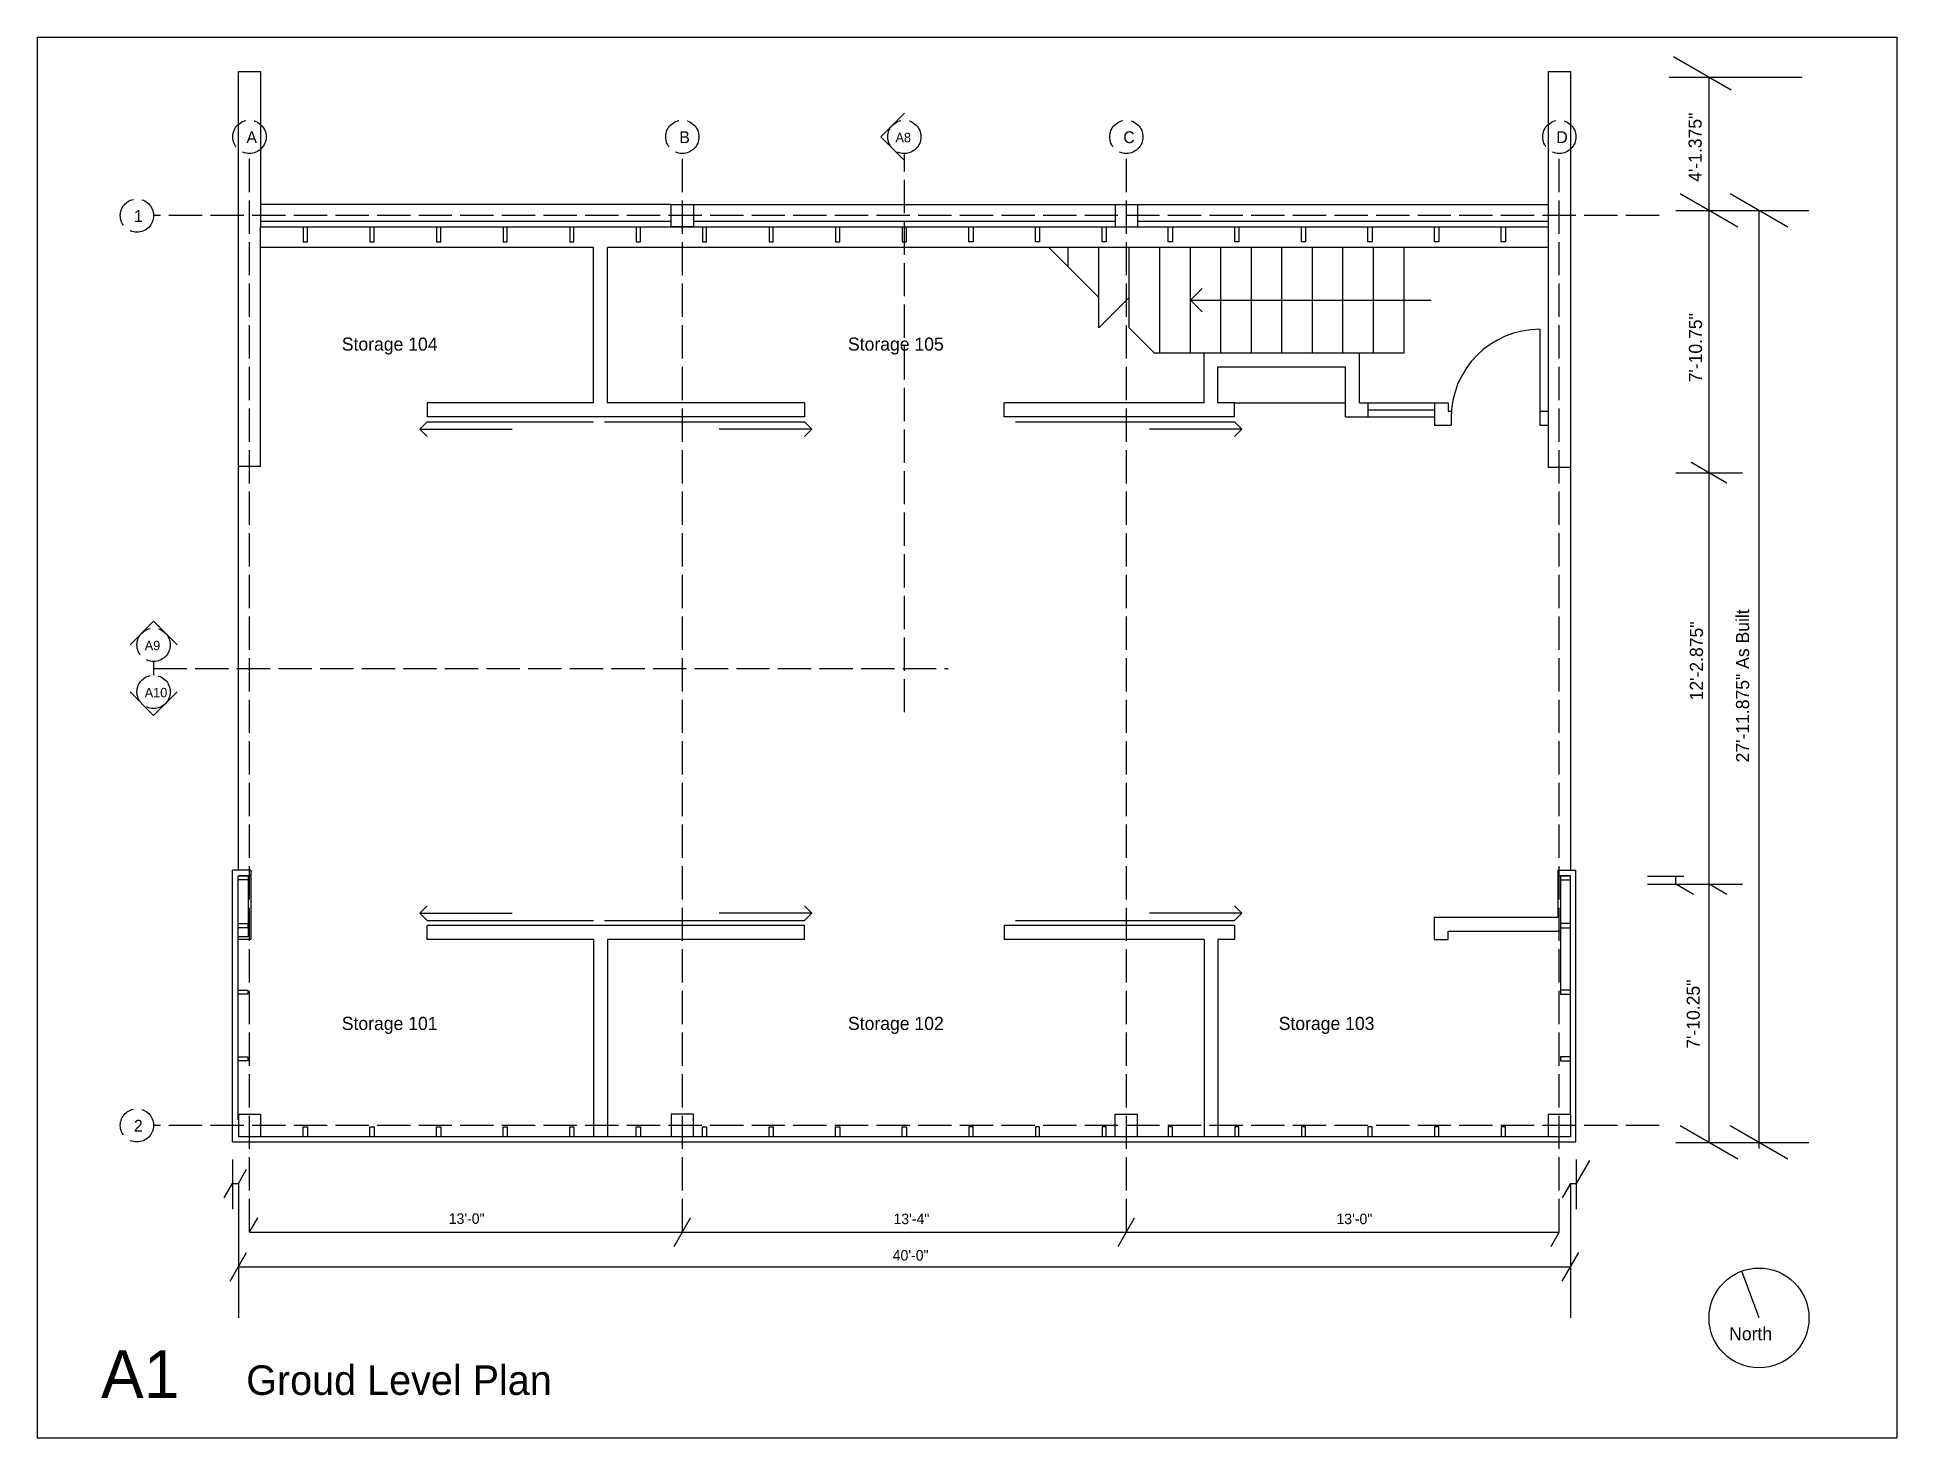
# Model space of a CAD drawing. Header units: inches. Extents: x 1328 to 6141, y 1498 to 3235.
# Drawn here: x 1340 to 2010, y 2730 to 3235 of the extents above; entities that cross this region are included whole.
import ezdxf

# ---------------------------------------------------------------- set-up
doc = ezdxf.new("R2010")
doc.units = ezdxf.units.IN
doc.header["$MEASUREMENT"] = 0
doc.linetypes.add('ACAD_ISO02W100', pattern=[15, 12, -3])
for name, color, linetype in [('const', 253, 'Continuous'), ('e1', 253, 'Continuous'), ('e2', 251, 'Continuous'), ('glass', 172, 'Continuous'), ('grid', 30, 'ACAD_ISO02W100'), ('millwork', 40, 'Continuous'), ('stairs', 140, 'Continuous'), ('walls', 7, 'Continuous')]:
    doc.layers.add(name, color=color, linetype=linetype)

msp = doc.modelspace()

# ---------------------------------------------------------------- texts
at = {"layer": 'const', "width": 1805.7748, "attachment_point": 1, "rotation": 90}
for s, insert, char_height in [('4\'-1.375"', (1934.89, 3183.19), 4.736), ('7\'-10.75"', (1935.02, 3110.89), 4.736), ('27\'-11.875" As Built', (1952, 2973.86), 4.7359), ('12\'-2.875"', (1935.37, 2996.21), 4.736), ('7\'-10.25"', (1934.22, 2870.63), 4.736)]:
    msp.add_mtext(s, dxfattribs=dict(at, insert=insert, char_height=char_height))
at = {"layer": 'const', "attachment_point": 1}
for s, insert, char_height, width in [('A', (1415.22, 3201.41), 4.26, 1625.1973), ('B', (1571.22, 3201.41), 4.26, 1625.1973), ('A8', (1649.12, 3200.88), 3.41, 1300.1578), ('C', (1731.22, 3201.41), 4.26, 1625.1973), ('D', (1887.25, 3201.41), 4.26, 1625.1973), ('1', (1374.67, 3173.01), 4.26, 1625.1973), ('Storage 104', (1449.58, 3127.06), 4.7359, 1805.7748), ('Storage 105', (1632, 3127.06), 4.7359, 1805.7748), ('A9', (1378.57, 3017.72), 3.41, 1300.1578), ('A10', (1378.57, 3000.75), 3.41, 1300.1578), ('Storage 101', (1449.58, 2882.12), 4.7359, 1805.7748), ('Storage 102', (1632, 2882.12), 4.7359, 1805.7748), ('Storage 103', (1787.21, 2882.12), 4.7359, 1805.7748), ('2', (1374.67, 2845.01), 4.26, 1625.1973), ('13\'-0"', (1488.12, 2811.26), 3.789, 1444.6198), ('13\'-4"', (1648.4, 2811.17), 3.789, 1444.6198), ('13\'-0"', (1808.02, 2811.17), 3.789, 1444.6198), ('40\'-0"', (1648.11, 2798.04), 3.789, 1444.6198), ('North', (1949.53, 2770.23), 4.736, 1805.7748), ('A1', (1362.81, 2761.92), 17.262, 6582.0491), ('Groud Level Plan', (1415.14, 2756.47), 10.6557, 4062.9933)]:
    msp.add_mtext(s, dxfattribs=dict(at, insert=insert, char_height=char_height, width=width))

# ---------------------------------------------------------------- linework, layer by layer
for p, q in [((1339.81, 3235.35), (2009.95, 3235.35)), ((1339.81, 3235.35), (1339.81, 2730.34)), ((2009.95, 3235.35), (2009.95, 2730.34)), ((1339.81, 2730.34), (2009.95, 2730.34))]:
    msp.add_line(p, q)
at = {"layer": 'const'}
for p, q in [((1950.25, 3216.22), (1929.47, 3228.22)), ((1975.86, 3220.82), (1927.86, 3220.82)), ((1942.29, 2836.82), (1942.29, 3220.82)), ((1952.68, 3166.82), (1931.9, 3178.82)), ((1970.68, 3166.82), (1949.9, 3178.82)), ((1930.29, 3172.82), (1978.29, 3172.82)), ((1960.29, 2834.62), (1960.29, 3172.82)), ((1930.29, 3078.32), (1954.29, 3078.32)), ((1948.73, 3074.6), (1935.85, 3082.04)), ((1920.14, 2932.82), (1933.17, 2932.82)), ((1920.14, 2929.94), (1954.29, 2929.94)), ((1930.29, 2929.94), (1930.29, 2932.82)), ((1936.73, 2926.22), (1930.29, 2929.94)), ((1948.73, 2926.22), (1942.29, 2929.94)), ((1952.68, 2830.82), (1931.9, 2842.82)), ((1970.68, 2830.82), (1949.9, 2842.82)), ((1930.29, 2836.82), (1978.29, 2836.82)), ((1899.15, 2830.36), (1894.35, 2822.04)), ((1407.25, 2816.85), (1410.25, 2822.04)), ((1410.25, 2822.04), (1412.3, 2822.04)), ((1412.3, 2822.04), (1415.3, 2827.24)), ((1412.3, 2822.04), (1412.3, 2773.55)), ((1892.3, 2822.04), (1889.3, 2816.85)), ((1892.3, 2822.04), (1892.3, 2773.55)), ((1892.3, 2822.04), (1894.35, 2822.04)), ((1416.3, 2804.48), (1419.3, 2809.68)), ((1569.3, 2799.29), (1575.3, 2809.68)), ((1729.3, 2799.29), (1735.3, 2809.68)), ((1416.3, 2804.48), (1888.33, 2804.48)), ((1885.33, 2799.29), (1888.33, 2804.48)), ((1409.3, 2786.82), (1415.3, 2797.21)), ((1889.3, 2786.82), (1895.3, 2797.21)), ((1412.3, 2792.02), (1892.3, 2792.02))]:
    msp.add_line(p, q, dxfattribs=at)
at = {"layer": 'e1'}
msp.add_circle((1960.29, 2773.55), 18, dxfattribs=at)
at = {"layer": 'e2'}
for p, q in [((1568.29, 3175.01), (1420.3, 3175.01)), ((1576.29, 3175.01), (1728.27, 3175.01)), ((1736.27, 3175.01), (1884.3, 3175.01)), ((1412.3, 2935.01), (1412.3, 3080.51)), ((1892.3, 3080.26), (1892.3, 2935.01))]:
    msp.add_line(p, q, dxfattribs=at)
at = {"layer": 'glass'}
msp.add_line((1819.3, 3101.01), (1843.3, 3101.01), dxfattribs=at)
at = {"layer": 'grid'}
for p, q in [((1416.3, 2804.48), (1416.3, 3193.41)), ((1572.3, 2804.48), (1572.3, 3193.41)), ((1652.3, 2991.92), (1652.3, 3193.41)), ((1732.3, 2804.48), (1732.3, 3193.41)), ((1888.33, 2804.48), (1888.33, 3193.41)), ((1924.29, 3171.01), (1381.76, 3171.01)), ((1381.76, 3010.25), (1381.76, 3005.28)), ((1381.76, 3007.76), (1668.14, 3007.76)), ((1924.29, 2843.01), (1381.76, 2843.01))]:
    msp.add_line(p, q, dxfattribs=at)
for centre in [(1416.3, 3199.41), (1572.3, 3199.41), (1652.3, 3199.41), (1732.3, 3199.41), (1888.33, 3199.41), (1375.76, 3171.01), (1381.76, 3016.25), (1381.76, 2999.28), (1375.76, 2843.01)]:
    msp.add_circle(centre, 6, dxfattribs=at)
at = {"layer": 'millwork'}
for p, q in [((1881.3, 3130.01), (1881.3, 3098.01)), ((1771.3, 3103.51), (1811.3, 3103.51)), ((1819.3, 3103.51), (1843.3, 3103.51)), ((1480.3, 3096.68), (1540.3, 3096.68)), ((1544.3, 3096.68), (1616.3, 3096.68)), ((1692.3, 3096.68), (1771.3, 3096.68)), ((1819.3, 3098.51), (1843.3, 3098.51)), ((1480.3, 2916.85), (1540.3, 2916.85)), ((1544.3, 2916.85), (1616.3, 2916.85)), ((1692.3, 2916.85), (1771.3, 2916.85))]:
    msp.add_line(p, q, dxfattribs=at)
msp.add_arc((1881.3, 3098.01), 32, 90, 180, dxfattribs=at)
at = {"layer": 'stairs'}
for p, q in [((1722.37, 3141.51), (1704.37, 3159.51)), ((1711.37, 3152.51), (1711.37, 3159.51)), ((1722.37, 3130.51), (1722.37, 3159.51)), ((1733.37, 3130.51), (1733.37, 3159.51)), ((1744.37, 3121.51), (1744.37, 3159.51)), ((1755.37, 3121.51), (1755.37, 3159.51)), ((1766.37, 3121.51), (1766.37, 3159.51)), ((1777.37, 3121.51), (1777.37, 3159.51)), ((1788.37, 3121.51), (1788.37, 3159.51)), ((1799.37, 3121.51), (1799.37, 3159.51)), ((1810.37, 3121.51), (1810.37, 3159.51)), ((1821.37, 3121.51), (1821.37, 3159.51)), ((1832.37, 3121.51), (1832.37, 3159.51)), ((1755.37, 3140.51), (1759.61, 3144.76)), ((1722.37, 3130.51), (1733.37, 3141.51)), ((1755.37, 3140.51), (1842.11, 3140.51)), ((1755.37, 3140.51), (1759.61, 3136.27)), ((1742.37, 3121.51), (1733.37, 3130.51)), ((1742.37, 3121.51), (1760.3, 3121.51)), ((1816.3, 3121.51), (1832.37, 3121.51)), ((1477.67, 3094.05), (1480.3, 3096.68)), ((1618.93, 3094.05), (1616.3, 3096.68)), ((1773.93, 3094.05), (1771.3, 3096.68)), ((1477.67, 3094.05), (1511.01, 3094.05)), ((1477.67, 3094.05), (1480.3, 3091.42)), ((1618.93, 3094.05), (1585.59, 3094.05)), ((1618.93, 3094.05), (1616.3, 3091.42)), ((1773.93, 3094.05), (1740.59, 3094.05)), ((1773.93, 3094.05), (1771.3, 3091.42)), ((1477.67, 2919.48), (1480.3, 2922.11)), ((1618.93, 2919.48), (1616.3, 2922.11)), ((1773.93, 2919.48), (1771.3, 2922.11)), ((1477.67, 2919.48), (1511.01, 2919.48)), ((1477.67, 2919.48), (1480.3, 2916.85)), ((1618.93, 2919.48), (1585.59, 2919.48)), ((1618.93, 2919.48), (1616.3, 2916.85)), ((1773.93, 2919.48), (1740.59, 2919.48)), ((1773.93, 2919.48), (1771.3, 2916.85))]:
    msp.add_line(p, q, dxfattribs=at)
at = {"layer": 'walls'}
for p, q in [((1412.3, 3080.51), (1412.3, 3223.01)), ((1412.3, 3223.01), (1420.3, 3223.01)), ((1420.3, 3223.01), (1420.3, 3175.01)), ((1884.3, 3223.01), (1884.3, 3175.01)), ((1884.3, 3223.01), (1892.3, 3223.01)), ((1892.3, 3223.01), (1892.3, 3080.26)), ((1652.3, 3207.9), (1643.82, 3199.41)), ((1652.3, 3190.93), (1643.82, 3199.41)), ((1420.3, 3175.01), (1420.3, 3167.01)), ((1568.29, 3175.01), (1576.29, 3175.01)), ((1568.29, 3167.01), (1568.29, 3175.01)), ((1576.29, 3175.01), (1576.29, 3167.01)), ((1728.27, 3175.01), (1728.27, 3167.01)), ((1728.27, 3175.01), (1736.27, 3175.01)), ((1736.27, 3175.01), (1736.27, 3167.01)), ((1884.3, 3175.01), (1884.3, 3167.01)), ((1420.3, 3169.01), (1568.29, 3169.01)), ((1420.3, 3167.01), (1884.3, 3167.01)), ((1420.3, 3080.51), (1420.3, 3167.01)), ((1576.29, 3167.01), (1568.29, 3167.01)), ((1576.29, 3169.01), (1728.27, 3169.01)), ((1728.27, 3167.01), (1736.27, 3167.01)), ((1736.27, 3169.01), (1884.3, 3169.01)), ((1884.3, 3167.01), (1884.3, 3080.26)), ((1540.3, 3159.51), (1420.3, 3159.51)), ((1540.3, 3103.51), (1540.3, 3159.51)), ((1884.3, 3159.51), (1545.3, 3159.51)), ((1545.3, 3103.51), (1545.3, 3159.51)), ((1760.3, 3121.51), (1816.3, 3121.51)), ((1760.3, 3103.51), (1760.3, 3121.51)), ((1765.3, 3116.51), (1811.3, 3116.51)), ((1765.3, 3103.51), (1765.3, 3116.51)), ((1811.3, 3098.51), (1811.3, 3116.51)), ((1816.3, 3103.51), (1816.3, 3121.51)), ((1540.3, 3103.51), (1480.3, 3103.51)), ((1480.3, 3103.51), (1480.3, 3098.51)), ((1616.3, 3103.51), (1545.3, 3103.51)), ((1616.3, 3103.51), (1616.3, 3098.51)), ((1688.3, 3098.51), (1688.3, 3103.51)), ((1760.3, 3103.51), (1688.3, 3103.51)), ((1771.3, 3103.51), (1765.3, 3103.51)), ((1771.3, 3098.51), (1771.3, 3103.51)), ((1816.3, 3103.51), (1819.3, 3103.51)), ((1819.3, 3103.51), (1819.3, 3098.51)), ((1843.3, 3103.51), (1843.3, 3095.51)), ((1843.3, 3103.51), (1848.3, 3103.51)), ((1848.3, 3103.51), (1848.3, 3100.51)), ((1616.3, 3098.51), (1480.3, 3098.51)), ((1771.3, 3098.51), (1688.3, 3098.51)), ((1811.3, 3098.51), (1819.3, 3098.51)), ((1848.3, 3100.51), (1849.3, 3100.51)), ((1849.3, 3098.51), (1849.3, 3095.51)), ((1881.3, 3100.51), (1881.3, 3095.51)), ((1881.3, 3100.51), (1884.3, 3100.51)), ((1843.3, 3095.51), (1849.3, 3095.51)), ((1881.3, 3095.51), (1884.3, 3095.51)), ((1420.3, 3080.51), (1412.3, 3080.51)), ((1884.3, 3080.26), (1892.3, 3080.26)), ((1373.27, 3016.25), (1381.76, 3024.73)), ((1390.24, 3016.25), (1381.76, 3024.73)), ((1373.27, 2999.28), (1381.76, 2990.79)), ((1390.24, 2999.28), (1381.76, 2990.79)), ((1410.25, 2837.01), (1410.25, 2935.01)), ((1416.8, 2935.01), (1410.3, 2935.01)), ((1412.25, 2845.01), (1412.25, 2933.01)), ((1416.8, 2933.01), (1412.3, 2933.01)), ((1415.8, 2931.51), (1415.8, 2911.01)), ((1416.8, 2935.01), (1416.8, 2910.01)), ((1887.8, 2935.01), (1894.3, 2935.01)), ((1887.8, 2935.01), (1887.8, 2918.01)), ((1887.8, 2933.01), (1892.3, 2933.01)), ((1888.8, 2931.51), (1888.8, 2891.76)), ((1892.3, 2847.01), (1892.3, 2933.01)), ((1894.3, 2837.01), (1894.3, 2935.01)), ((1843.3, 2910.01), (1843.3, 2918.01)), ((1843.3, 2918.01), (1887.8, 2918.01)), ((1881.3, 2918.01), (1884.3, 2918.01)), ((1415.8, 2911.01), (1412.25, 2911.01)), ((1416.8, 2910.01), (1412.25, 2910.01)), ((1616.3, 2915.01), (1480.3, 2915.01)), ((1480.3, 2910.01), (1480.3, 2915.01)), ((1540.3, 2910.01), (1480.3, 2910.01)), ((1540.3, 2910.01), (1540.3, 2839.01)), ((1545.3, 2910.01), (1545.3, 2839.01)), ((1616.3, 2910.01), (1545.3, 2910.01)), ((1616.3, 2910.01), (1616.3, 2915.01)), ((1771.3, 2915.01), (1688.3, 2915.01)), ((1688.3, 2915.01), (1688.3, 2910.01)), ((1760.3, 2910.01), (1688.3, 2910.01)), ((1760.3, 2910.01), (1760.3, 2839.01)), ((1765.3, 2910.01), (1765.3, 2839.01)), ((1771.3, 2910.01), (1765.3, 2910.01)), ((1771.3, 2915.01), (1771.3, 2910.01)), ((1843.3, 2910.01), (1848.3, 2910.01)), ((1848.3, 2910.01), (1848.3, 2913.01)), ((1848.3, 2913.01), (1849.3, 2913.01)), ((1848.3, 2913.01), (1888.8, 2913.01)), ((1412.3, 2847.01), (1420.3, 2847.01)), ((1412.3, 2847.01), (1412.3, 2839.01)), ((1420.3, 2847.01), (1420.3, 2839.01)), ((1568.29, 2847.01), (1568.29, 2839.01)), ((1576.29, 2847.01), (1568.29, 2847.01)), ((1576.29, 2839.01), (1576.29, 2847.01)), ((1728.27, 2847.01), (1736.27, 2847.01)), ((1728.27, 2839.01), (1728.27, 2847.01)), ((1736.27, 2839.01), (1736.27, 2847.01)), ((1884.3, 2847.01), (1892.3, 2847.01)), ((1884.3, 2847.01), (1884.3, 2839.01)), ((1892.3, 2847.01), (1892.3, 2839.01)), ((1410.25, 2837.01), (1894.3, 2837.01)), ((1412.3, 2839.01), (1420.3, 2839.01)), ((1418.3, 2839.01), (1570.29, 2839.01)), ((1568.29, 2839.01), (1576.29, 2839.01)), ((1576.29, 2839.01), (1728.27, 2839.01)), ((1728.27, 2839.01), (1736.27, 2839.01)), ((1736.27, 2839.01), (1884.3, 2839.01)), ((1884.3, 2839.01), (1892.3, 2839.01)), ((1410.25, 2830.65), (1410.25, 2812.73)), ((1894.35, 2830.65), (1894.35, 2812.73)), ((1960.29, 2773.55), (1954.13, 2790.46))]:
    msp.add_line(p, q, dxfattribs=at)
for points in [[(1435.72, 3167.01), (1435.72, 3161.51), (1437.22, 3161.51), (1437.22, 3167.01)], [(1459.72, 3167.01), (1459.72, 3161.51), (1461.22, 3161.51), (1461.22, 3167.01)], [(1483.72, 3167.01), (1483.72, 3161.51), (1485.22, 3161.51), (1485.22, 3167.01)], [(1507.72, 3167.01), (1507.72, 3161.51), (1509.22, 3161.51), (1509.22, 3167.01)], [(1531.72, 3167.01), (1531.72, 3161.51), (1533.22, 3161.51), (1533.22, 3167.01)], [(1555.72, 3167.01), (1555.72, 3161.51), (1557.22, 3161.51), (1557.22, 3167.01)], [(1579.55, 3167.01), (1579.55, 3161.51), (1581.05, 3161.51), (1581.05, 3167.01)], [(1603.55, 3167.01), (1603.55, 3161.51), (1605.05, 3161.51), (1605.05, 3167.01)], [(1627.55, 3167.01), (1627.55, 3161.51), (1629.05, 3161.51), (1629.05, 3167.01)], [(1651.55, 3167.01), (1651.55, 3161.51), (1653.05, 3161.51), (1653.05, 3167.01)], [(1677.05, 3167.01), (1677.05, 3161.51), (1675.55, 3161.51), (1675.55, 3167.01)], [(1701.05, 3167.01), (1701.05, 3161.51), (1699.55, 3161.51), (1699.55, 3167.01)], [(1725.05, 3167.01), (1725.05, 3161.51), (1723.55, 3161.51), (1723.55, 3167.01)], [(1748.88, 3167.01), (1748.88, 3161.51), (1747.38, 3161.51), (1747.38, 3167.01)], [(1772.88, 3167.01), (1772.88, 3161.51), (1771.38, 3161.51), (1771.38, 3167.01)], [(1796.88, 3167.01), (1796.88, 3161.51), (1795.38, 3161.51), (1795.38, 3167.01)], [(1820.88, 3167.01), (1820.88, 3161.51), (1819.38, 3161.51), (1819.38, 3167.01)], [(1844.88, 3167.01), (1844.88, 3161.51), (1843.38, 3161.51), (1843.38, 3167.01)], [(1868.88, 3167.01), (1868.88, 3161.51), (1867.38, 3161.51), (1867.38, 3167.01)], [(1412.3, 2933.01), (1415.8, 2933.01), (1415.8, 2931.51), (1412.3, 2931.51)], [(1892.3, 2933.01), (1888.8, 2933.01), (1888.8, 2931.51), (1892.3, 2931.51)], [(1412.25, 2915.76), (1415.75, 2915.76), (1415.75, 2914.26), (1412.25, 2914.26)], [(1892.3, 2915.76), (1888.8, 2915.76), (1888.8, 2914.26), (1892.3, 2914.26)], [(1412.25, 2891.76), (1415.75, 2891.76), (1415.75, 2890.26), (1412.25, 2890.26)], [(1892.3, 2891.76), (1888.8, 2891.76), (1888.8, 2890.26), (1892.3, 2890.26)], [(1412.25, 2867.76), (1415.75, 2867.76), (1415.75, 2866.26), (1412.25, 2866.26)], [(1892.3, 2867.76), (1888.8, 2867.76), (1888.8, 2866.26), (1892.3, 2866.26)], [(1435.72, 2839.01), (1435.72, 2842.51), (1437.22, 2842.51), (1437.22, 2839.01)], [(1459.72, 2839.01), (1459.72, 2842.51), (1461.22, 2842.51), (1461.22, 2839.01)], [(1483.72, 2839.01), (1483.72, 2842.51), (1485.22, 2842.51), (1485.22, 2839.01)], [(1507.72, 2839.01), (1507.72, 2842.51), (1509.22, 2842.51), (1509.22, 2839.01)], [(1531.72, 2839.01), (1531.72, 2842.51), (1533.22, 2842.51), (1533.22, 2839.01)], [(1555.72, 2839.01), (1555.72, 2842.51), (1557.22, 2842.51), (1557.22, 2839.01)], [(1579.55, 2839.01), (1579.55, 2842.51), (1581.05, 2842.51), (1581.05, 2839.01)], [(1603.55, 2839.01), (1603.55, 2842.51), (1605.05, 2842.51), (1605.05, 2839.01)], [(1627.55, 2839.01), (1627.55, 2842.51), (1629.05, 2842.51), (1629.05, 2839.01)], [(1651.55, 2839.01), (1651.55, 2842.51), (1653.05, 2842.51), (1653.05, 2839.01)], [(1677.05, 2839.01), (1677.05, 2842.51), (1675.55, 2842.51), (1675.55, 2839.01)], [(1701.05, 2839.01), (1701.05, 2842.51), (1699.55, 2842.51), (1699.55, 2839.01)], [(1725.05, 2839.01), (1725.05, 2842.51), (1723.55, 2842.51), (1723.55, 2839.01)], [(1748.88, 2839.01), (1748.88, 2842.51), (1747.38, 2842.51), (1747.38, 2839.01)], [(1772.88, 2839.01), (1772.88, 2842.51), (1771.38, 2842.51), (1771.38, 2839.01)], [(1796.88, 2839.01), (1796.88, 2842.51), (1795.38, 2842.51), (1795.38, 2839.01)], [(1820.88, 2839.01), (1820.88, 2842.51), (1819.38, 2842.51), (1819.38, 2839.01)], [(1844.88, 2839.01), (1844.88, 2842.51), (1843.38, 2842.51), (1843.38, 2839.01)], [(1868.88, 2839.01), (1868.88, 2842.51), (1867.38, 2842.51), (1867.38, 2839.01)]]:
    msp.add_lwpolyline(points, dxfattribs=at)

msp.set_redraw_order([(e.dxf.handle, doc.entitydb.next_handle()) for e in msp.query("TEXT MTEXT ATTDEF DIMENSION ARC_DIMENSION")])  # texts and dimensions are drawn at this point

doc.saveas('drawing.dxf')
